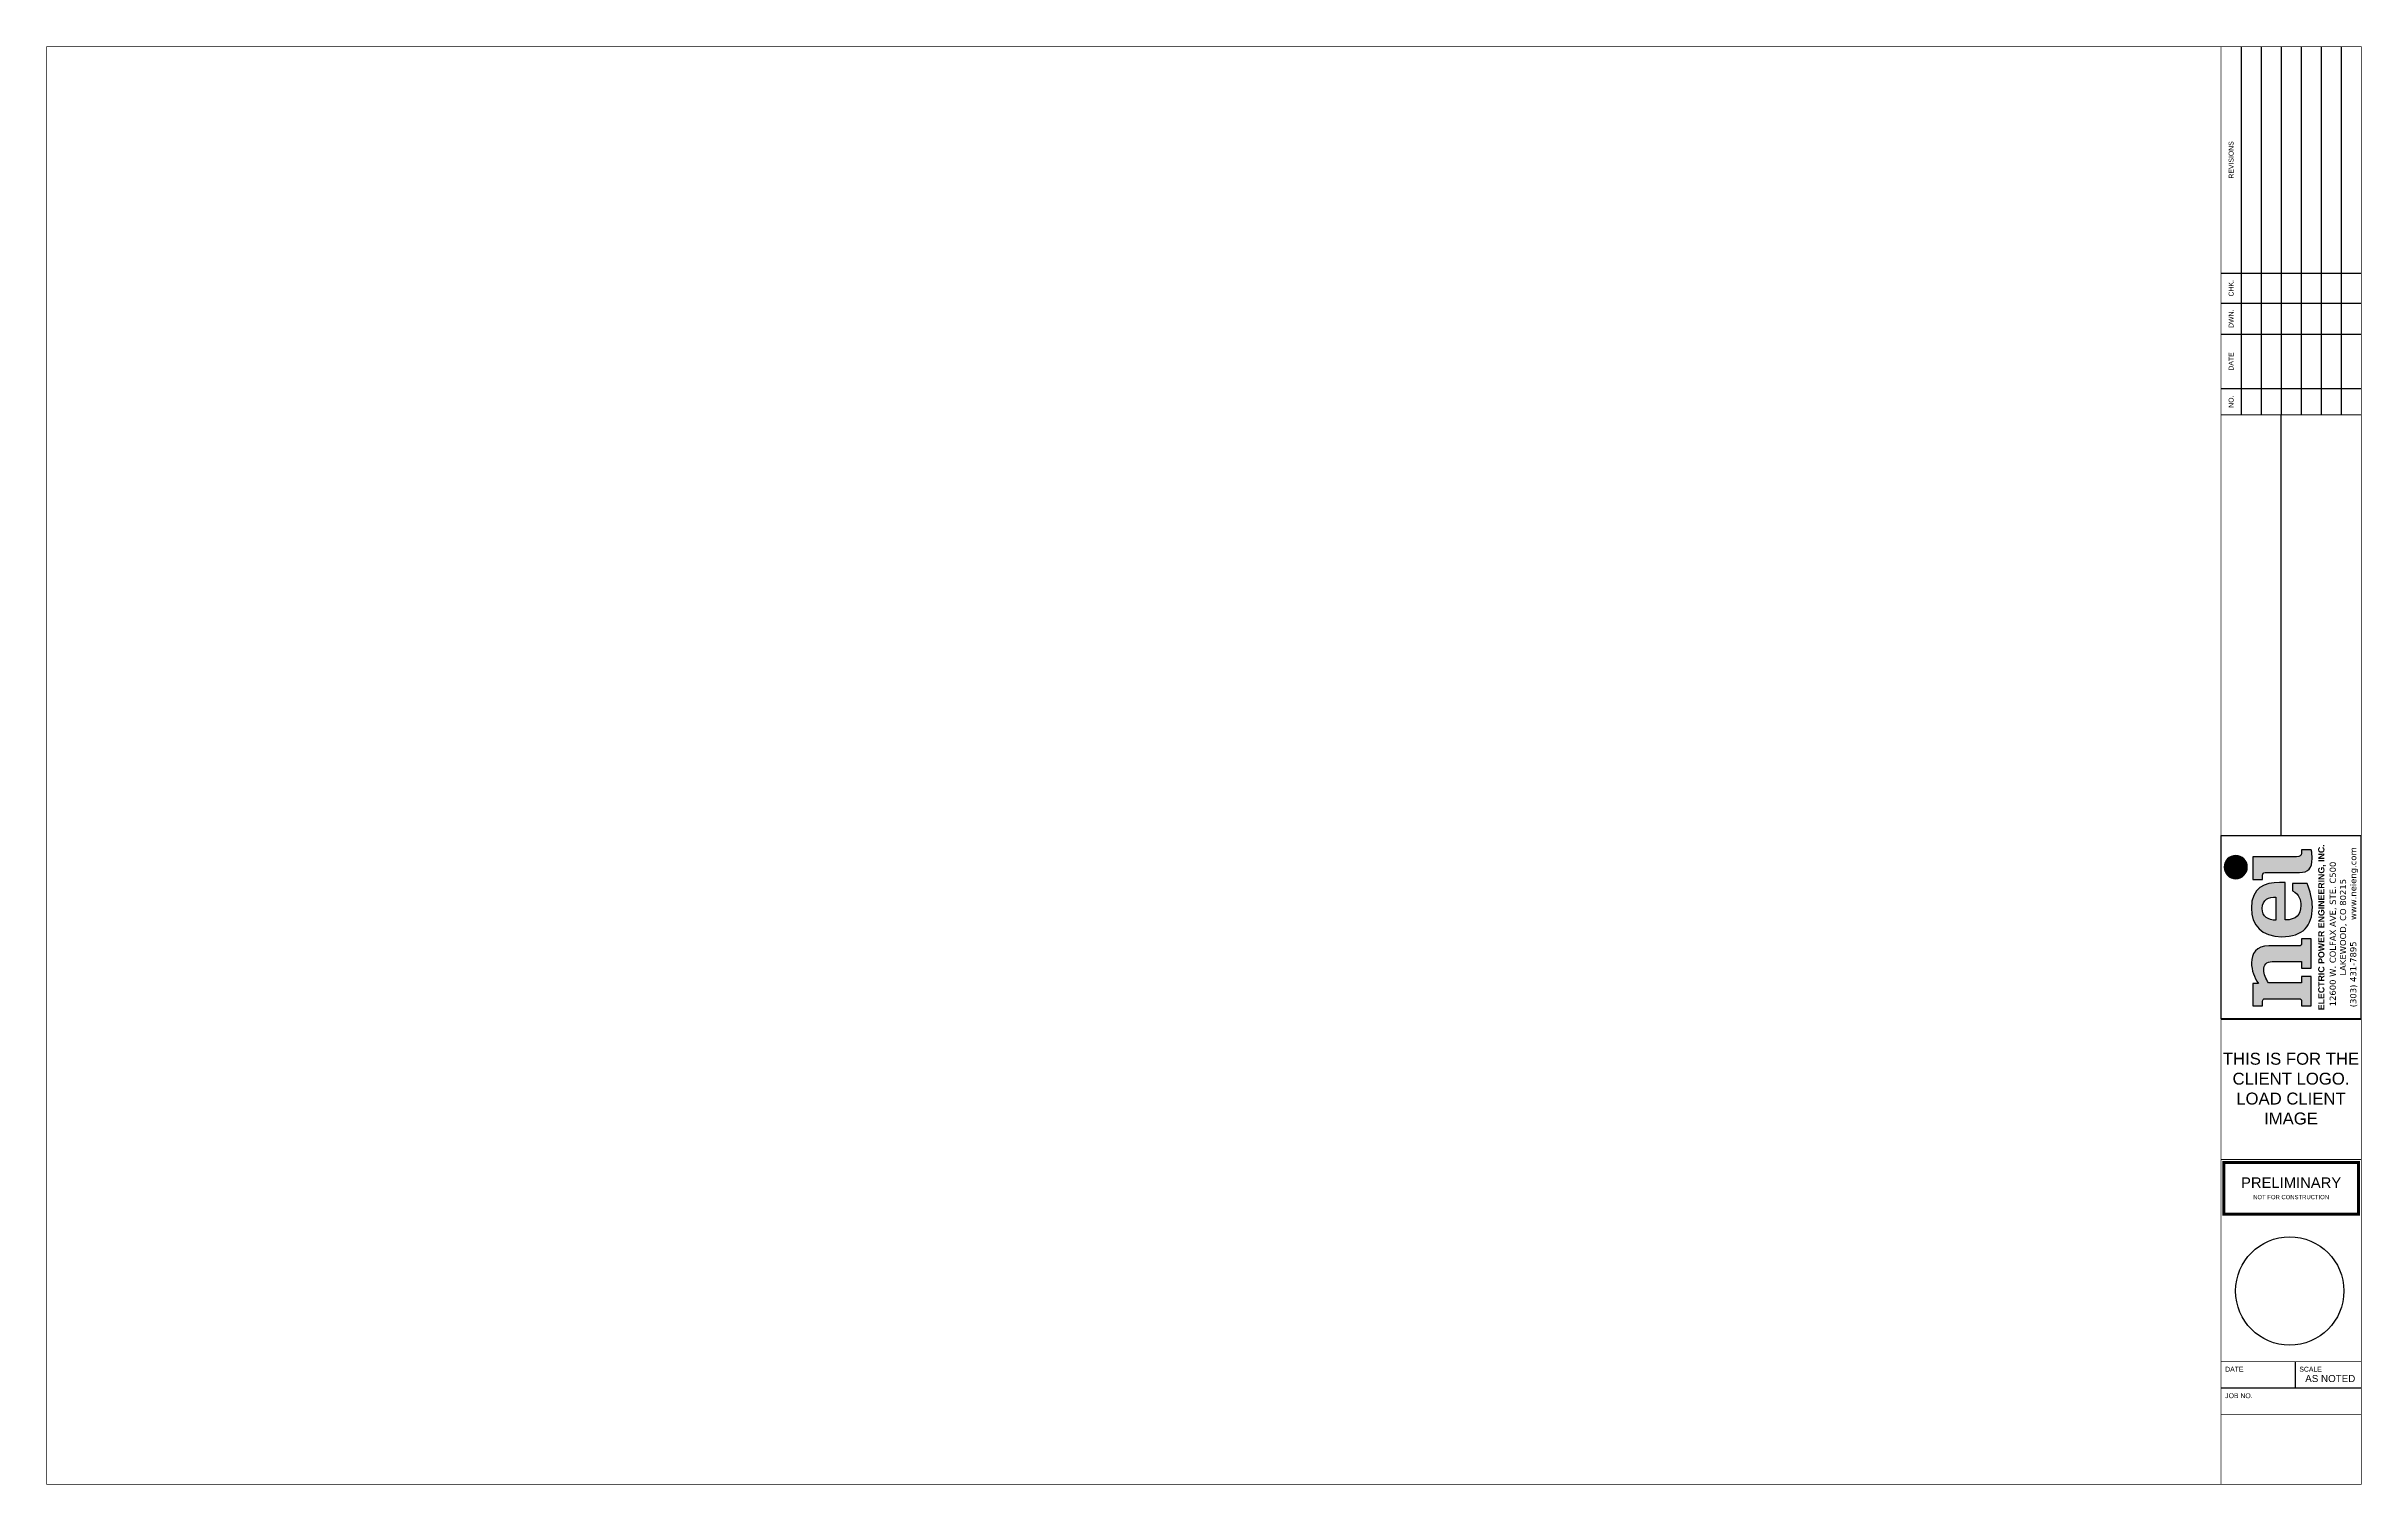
# Model space of a CAD drawing. Header units: feet. Extents: x 0 to 33, y 0 to 20.5.
import ezdxf
from ezdxf.enums import TextEntityAlignment as Align

# ---------------------------------------------------------------- set-up
doc = ezdxf.new("R2010")
doc.units = ezdxf.units.FT
doc.header["$MEASUREMENT"] = 0
doc.layers.add('G-ANNO-STMP', color=2, linetype='Continuous', lineweight=70)
doc.layers.add('G-ANNO-TTBL', color=1, linetype='Continuous')
doc.layers.add('G-NPLT', color=67, linetype='Continuous', plot=False)
doc.styles.add('NEI-A', font='arial.ttf')
doc.styles.get("Standard").update_dxf_attribs({"font": 'arial.ttf'})

# ---------------------------------------------------------------- blocks, each defined once
blk = doc.blocks.new('nei-logo new')
at = {"layer": 'G-ANNO-TTBL', "true_color": 0xbd3b4b}
h = blk.add_hatch(color=15, dxfattribs=at)
h.dxf.hatch_style = 2
edge = h.paths.add_edge_path()
edge.add_spline(control_points=[(0.695, 0.79), (0.695, 0.882), (0.77, 0.956), (0.861, 0.956), (0.953, 0.956), (1.027, 0.882), (1.027, 0.79), (1.027, 0.699), (0.953, 0.624), (0.861, 0.624), (0.77, 0.624), (0.695, 0.699), (0.695, 0.79)], knot_values=[0, 0, 0, 0, 1, 1, 1, 2, 2, 2, 3, 3, 3, 4, 4, 4, 4], degree=3, periodic=0)
h = blk.add_hatch(color=15, dxfattribs=at)
h.dxf.hatch_style = 2
edge = h.paths.add_edge_path()
edge.add_spline(control_points=[(-0.266, -0.114), (-0.266, -0.146), (-0.252, -0.151), (-0.228, -0.151), (-0.228, -0.151), (-0.165, -0.151), (-0.165, -0.151), (-0.165, -0.151), (-0.165, -0.288), (-0.165, -0.288), (-0.165, -0.288), (-0.584, -0.288), (-0.584, -0.288), (-0.584, -0.288), (-0.584, -0.151), (-0.584, -0.151), (-0.584, -0.151), (-0.492, -0.151), (-0.492, -0.151), (-0.492, -0.151), (-0.492, 0.269), (-0.492, 0.269), (-0.492, 0.353), (-0.535, 0.389), (-0.611, 0.389), (-0.666, 0.389), (-0.743, 0.356), (-0.796, 0.321), (-0.796, 0.321), (-0.796, -0.151), (-0.796, -0.151), (-0.796, -0.151), (-0.704, -0.151), (-0.704, -0.151), (-0.704, -0.151), (-0.704, -0.288), (-0.704, -0.288), (-0.704, -0.288), (-1.123, -0.288), (-1.123, -0.288), (-1.123, -0.288), (-1.123, -0.151), (-1.123, -0.151), (-1.123, -0.151), (-1.062, -0.151), (-1.062, -0.151), (-1.036, -0.151), (-1.022, -0.146), (-1.022, -0.114), (-1.022, -0.114), (-1.022, 0.367), (-1.022, 0.367), (-1.022, 0.399), (-1.036, 0.405), (-1.062, 0.405), (-1.062, 0.405), (-1.123, 0.405), (-1.123, 0.405), (-1.123, 0.405), (-1.123, 0.544), (-1.123, 0.544), (-1.123, 0.544), (-0.805, 0.544), (-0.805, 0.544), (-0.805, 0.544), (-0.805, 0.465), (-0.805, 0.465), (-0.718, 0.524), (-0.616, 0.564), (-0.509, 0.564), (-0.38, 0.564), (-0.266, 0.497), (-0.266, 0.315), (-0.266, 0.315), (-0.266, -0.114), (-0.266, -0.114)], knot_values=[0, 0, 0, 0, 1, 1, 1, 2, 2, 2, 3, 3, 3, 4, 4, 4, 5, 5, 5, 6, 6, 6, 7, 7, 7, 8, 8, 8, 9, 9, 9, 10, 10, 10, 11, 11, 11, 12, 12, 12, 13, 13, 13, 14, 14, 14, 15, 15, 15, 16, 16, 16, 17, 17, 17, 18, 18, 18, 19, 19, 19, 20, 20, 20, 21, 21, 21, 22, 22, 22, 23, 23, 23, 24, 24, 24, 25, 25, 25, 25], degree=3, periodic=0)
h = blk.add_hatch(color=15, dxfattribs=at)
h.dxf.hatch_style = 2
edge = h.paths.add_edge_path()
edge.add_spline(control_points=[(-0.135, 0.13), (-0.135, 0.419), (0.029, 0.566), (0.276, 0.566), (0.57, 0.566), (0.641, 0.373), (0.641, 0.165), (0.641, 0.165), (0.641, 0.081), (0.641, 0.081), (0.641, 0.081), (0.105, 0.081), (0.105, 0.081), (0.107, -0.076), (0.175, -0.142), (0.314, -0.142), (0.383, -0.142), (0.479, -0.123), (0.522, -0.023), (0.522, -0.023), (0.625, -0.023), (0.625, -0.023), (0.625, -0.023), (0.625, -0.232), (0.625, -0.232), (0.528, -0.279), (0.382, -0.307), (0.291, -0.307), (0.019, -0.307), (-0.135, -0.172), (-0.135, 0.13)], knot_values=[0, 0, 0, 0, 1, 1, 1, 2, 2, 2, 3, 3, 3, 4, 4, 4, 5, 5, 5, 6, 6, 6, 7, 7, 7, 8, 8, 8, 9, 9, 9, 10, 10, 10, 10], degree=3, periodic=0)
edge = h.paths.add_edge_path()
edge.add_spline(control_points=[(0.431, 0.214), (0.431, 0.311), (0.403, 0.411), (0.27, 0.411), (0.152, 0.411), (0.102, 0.324), (0.102, 0.214), (0.102, 0.214), (0.431, 0.214), (0.431, 0.214)], knot_values=[0, 0, 0, 0, 1, 1, 1, 2, 2, 2, 3, 3, 3, 3], degree=3, periodic=0)
h = blk.add_hatch(color=15, dxfattribs=at)
h.dxf.hatch_style = 2
edge = h.paths.add_edge_path()
edge.add_spline(control_points=[(1.062, -0.151), (1.062, -0.151), (1.111, -0.151), (1.111, -0.151), (1.111, -0.151), (1.111, -0.291), (1.111, -0.291), (1.065, -0.301), (1.024, -0.304), (0.987, -0.304), (0.845, -0.304), (0.784, -0.25), (0.784, -0.122), (0.784, -0.122), (0.784, 0.367), (0.784, 0.367), (0.784, 0.399), (0.771, 0.405), (0.744, 0.405), (0.744, 0.405), (0.684, 0.405), (0.684, 0.405), (0.684, 0.405), (0.684, 0.544), (0.684, 0.544), (0.684, 0.544), (1.01, 0.544), (1.01, 0.544), (1.01, 0.544), (1.01, -0.082), (1.01, -0.082), (1.01, -0.125), (1.022, -0.151), (1.062, -0.151)], knot_values=[0, 0, 0, 0, 1, 1, 1, 2, 2, 2, 3, 3, 3, 4, 4, 4, 5, 5, 5, 6, 6, 6, 7, 7, 7, 8, 8, 8, 9, 9, 9, 10, 10, 10, 11, 11, 11, 11], degree=3, periodic=0)
at = {"layer": 'Defpoints'}
blk.add_lwpolyline([(1.312, 1), (1.312, -1), (-1.312, -1), (-1.312, 1)], close=True, dxfattribs=at)
at = {"layer": 'G-ANNO-TTBL', "color": 15, "true_color": 0xbd3b4b}
for points, knots in [([(0.695, 0.79), (0.695, 0.882), (0.77, 0.956), (0.861, 0.956), (0.953, 0.956), (1.027, 0.882), (1.027, 0.79), (1.027, 0.699), (0.953, 0.624), (0.861, 0.624), (0.77, 0.624), (0.695, 0.699), (0.695, 0.79)], [0, 0, 0, 0, 1, 1, 1, 2, 2, 2, 3, 3, 3, 4, 4, 4, 4]), ([(-0.266, -0.114), (-0.266, -0.146), (-0.252, -0.151), (-0.228, -0.151), (-0.228, -0.151), (-0.165, -0.151), (-0.165, -0.151), (-0.165, -0.151), (-0.165, -0.288), (-0.165, -0.288), (-0.165, -0.288), (-0.584, -0.288), (-0.584, -0.288), (-0.584, -0.288), (-0.584, -0.151), (-0.584, -0.151), (-0.584, -0.151), (-0.492, -0.151), (-0.492, -0.151), (-0.492, -0.151), (-0.492, 0.269), (-0.492, 0.269), (-0.492, 0.353), (-0.535, 0.389), (-0.611, 0.389), (-0.666, 0.389), (-0.743, 0.356), (-0.796, 0.321), (-0.796, 0.321), (-0.796, -0.151), (-0.796, -0.151), (-0.796, -0.151), (-0.704, -0.151), (-0.704, -0.151), (-0.704, -0.151), (-0.704, -0.288), (-0.704, -0.288), (-0.704, -0.288), (-1.123, -0.288), (-1.123, -0.288), (-1.123, -0.288), (-1.123, -0.151), (-1.123, -0.151), (-1.123, -0.151), (-1.062, -0.151), (-1.062, -0.151), (-1.036, -0.151), (-1.022, -0.146), (-1.022, -0.114), (-1.022, -0.114), (-1.022, 0.367), (-1.022, 0.367), (-1.022, 0.399), (-1.036, 0.405), (-1.062, 0.405), (-1.062, 0.405), (-1.123, 0.405), (-1.123, 0.405), (-1.123, 0.405), (-1.123, 0.544), (-1.123, 0.544), (-1.123, 0.544), (-0.805, 0.544), (-0.805, 0.544), (-0.805, 0.544), (-0.805, 0.465), (-0.805, 0.465), (-0.718, 0.524), (-0.616, 0.564), (-0.509, 0.564), (-0.38, 0.564), (-0.266, 0.497), (-0.266, 0.315), (-0.266, 0.315), (-0.266, -0.114), (-0.266, -0.114)], [0, 0, 0, 0, 1, 1, 1, 2, 2, 2, 3, 3, 3, 4, 4, 4, 5, 5, 5, 6, 6, 6, 7, 7, 7, 8, 8, 8, 9, 9, 9, 10, 10, 10, 11, 11, 11, 12, 12, 12, 13, 13, 13, 14, 14, 14, 15, 15, 15, 16, 16, 16, 17, 17, 17, 18, 18, 18, 19, 19, 19, 20, 20, 20, 21, 21, 21, 22, 22, 22, 23, 23, 23, 24, 24, 24, 25, 25, 25, 25]), ([(-0.135, 0.13), (-0.135, 0.419), (0.029, 0.566), (0.276, 0.566), (0.57, 0.566), (0.641, 0.373), (0.641, 0.165), (0.641, 0.165), (0.641, 0.081), (0.641, 0.081), (0.641, 0.081), (0.105, 0.081), (0.105, 0.081), (0.107, -0.076), (0.175, -0.142), (0.314, -0.142), (0.383, -0.142), (0.479, -0.123), (0.522, -0.023), (0.522, -0.023), (0.625, -0.023), (0.625, -0.023), (0.625, -0.023), (0.625, -0.232), (0.625, -0.232), (0.528, -0.279), (0.382, -0.307), (0.291, -0.307), (0.019, -0.307), (-0.135, -0.172), (-0.135, 0.13)], [0, 0, 0, 0, 1, 1, 1, 2, 2, 2, 3, 3, 3, 4, 4, 4, 5, 5, 5, 6, 6, 6, 7, 7, 7, 8, 8, 8, 9, 9, 9, 10, 10, 10, 10]), ([(0.431, 0.214), (0.431, 0.311), (0.403, 0.411), (0.27, 0.411), (0.152, 0.411), (0.102, 0.324), (0.102, 0.214), (0.102, 0.214), (0.431, 0.214), (0.431, 0.214)], [0, 0, 0, 0, 1, 1, 1, 2, 2, 2, 3, 3, 3, 3]), ([(1.062, -0.151), (1.062, -0.151), (1.111, -0.151), (1.111, -0.151), (1.111, -0.151), (1.111, -0.291), (1.111, -0.291), (1.065, -0.301), (1.024, -0.304), (0.987, -0.304), (0.845, -0.304), (0.784, -0.25), (0.784, -0.122), (0.784, -0.122), (0.784, 0.367), (0.784, 0.367), (0.784, 0.399), (0.771, 0.405), (0.744, 0.405), (0.744, 0.405), (0.684, 0.405), (0.684, 0.405), (0.684, 0.405), (0.684, 0.544), (0.684, 0.544), (0.684, 0.544), (1.01, 0.544), (1.01, 0.544), (1.01, 0.544), (1.01, -0.082), (1.01, -0.082), (1.01, -0.125), (1.022, -0.151), (1.062, -0.151)], [0, 0, 0, 0, 1, 1, 1, 2, 2, 2, 3, 3, 3, 4, 4, 4, 5, 5, 5, 6, 6, 6, 7, 7, 7, 8, 8, 8, 9, 9, 9, 10, 10, 10, 11, 11, 11, 11])]:
    blk.add_open_spline(points, degree=3, knots=knots, dxfattribs=at)
at = {"color": 7, "insert": (0, -0.39), "char_height": 0.08785, "attachment_point": 2}
blk.add_mtext_dynamic_manual_height_columns('\\pxsm1.1,t29;{\\fArial|b1|i0|c0|p34;\\H1.02447x;ELECTRIC POWER ENGINEERING, INC.\\fVerdana|b0|i0|c0|p34;\\H0.97611x;\\W1.05;\\P\\psm1,qc;\\W1;12600 W. COLFAX AVE, STE. C500      LAKEWOOD, CO 80215\\P\\ptz;(303) 431-7895        www.neieng.com}', width=2.59625, gutter_width=1, heights=[0], dxfattribs=at)
blk = doc.blocks.new('*U9')
at = {"layer": 'G-ANNO-STMP', "const_width": 0.0938}
blk.add_lwpolyline([(-2.092, 1.598), (2.092, 1.598), (2.092, 0), (-2.092, 0)], close=True, dxfattribs=at)
at = {"layer": 'G-ANNO-STMP', "insert": (0, 0.799), "char_height": 0.13125, "width": 3.79964, "attachment_point": 5, "style": 'NEI-A'}
blk.add_mtext('{\\H2.5x;PRELIMINARY\\P}NOT FOR CONSTRUCTION', dxfattribs=at)

msp = doc.modelspace()

# ---------------------------------------------------------------- linework, layer by layer
at = {"layer": 'G-ANNO-TTBL', "color": 7}
for p, q in [((31.291, 20.505), (31.291, 15.255)), ((31.576, 20.505), (31.576, 15.255)), ((31.862, 20.505), (31.862, 15.255)), ((32.148, 20.505), (32.148, 15.255)), ((32.434, 20.505), (32.434, 15.255)), ((32.719, 20.505), (32.719, 15.255)), ((31.862, 9.255), (31.862, 15.255)), ((32.063, 1.755), (32.063, 1.38)), ((31.005, 1.38), (33.005, 1.38))]:
    msp.add_line(p, q, dxfattribs=at)
at = {"layer": 'G-ANNO-TTBL', "color": 7, "const_width": 0.01}
msp.add_lwpolyline([(0.005, 20.505), (33.005, 20.505), (33.005, 0.005), (0.005, 0.005)], close=True, dxfattribs=at)
for points in [[(31.005, 20.505), (31.005, 0.005)], [(33.005, 15.255), (31.005, 15.255)], [(33.005, 9.255), (31.005, 9.255)], [(33.005, 6.63), (31.005, 6.63)], [(31.005, 4.637), (33.005, 4.637)], [(31.005, 1.755), (33.005, 1.755)], [(31.005, 1.005), (33.005, 1.005)]]:
    msp.add_lwpolyline(points, dxfattribs=at)
at = {"layer": 'G-ANNO-TTBL', "color": 7}
for points in [[(31.005, 17.274), (33.005, 17.274)], [(31.005, 16.846), (33.005, 16.846)], [(31.005, 16.403), (33.005, 16.403)], [(31.005, 15.63), (33.005, 15.63)]]:
    msp.add_lwpolyline(points, dxfattribs=at)
at = {"layer": 'G-NPLT'}
msp.add_circle((31.984, 2.762), 0.772, dxfattribs=at)

# ---------------------------------------------------------------- block references
at = {"xscale": 0.9960995711458686, "yscale": 0.9960995711458686, "zscale": 0.9960995711458686, "rotation": 90}
msp.add_blockref('nei-logo new', (32.001, 7.948), dxfattribs=at)
at = {"xscale": 0.4594726872912748, "yscale": 0.4594726872912748, "zscale": 0.4594726872912748}
msp.add_blockref('*U9', (32.004, 3.859), dxfattribs=at)

# ---------------------------------------------------------------- texts
at = {"layer": 'G-ANNO-TTBL', "style": 'NEI-A'}
for s, p in [('REVISIONS', (31.148, 18.89)), ('CHK.', (31.148, 17.06)), ('DWN.', (31.148, 16.625)), ('DATE', (31.148, 16.017)), ('NO.', (31.148, 15.443))]:
    msp.add_text(s, height=0.07, rotation=90, dxfattribs=at).set_placement(p, align=Align.MIDDLE)
for s, p in [('DATE', (31.064, 1.612)), ('SCALE', (32.121, 1.612)), ('JOB NO.', (31.064, 1.234))]:
    msp.add_text(s, height=0.07, dxfattribs=at).set_placement(p)
at = {"layer": 'G-ANNO-TTBL', "insert": (32.205, 1.513), "char_height": 0.1, "attachment_point": 4, "style": 'NEI-A'}
msp.add_mtext_dynamic_manual_height_columns('AS NOTED', width=0.85482, gutter_width=0.5, heights=[0], dxfattribs=at)
at = {"layer": 'G-NPLT', "insert": (30.958, 6.159), "char_height": 0.17037, "attachment_point": 1, "style": 'NEI-A'}
msp.add_mtext_dynamic_manual_height_columns('\\pxqc;THIS IS FOR THE CLIENT LOGO. LOAD CLIENT IMAGE', width=2.08795, gutter_width=0.73, heights=[0], dxfattribs=at)

doc.saveas('drawing.dxf')
